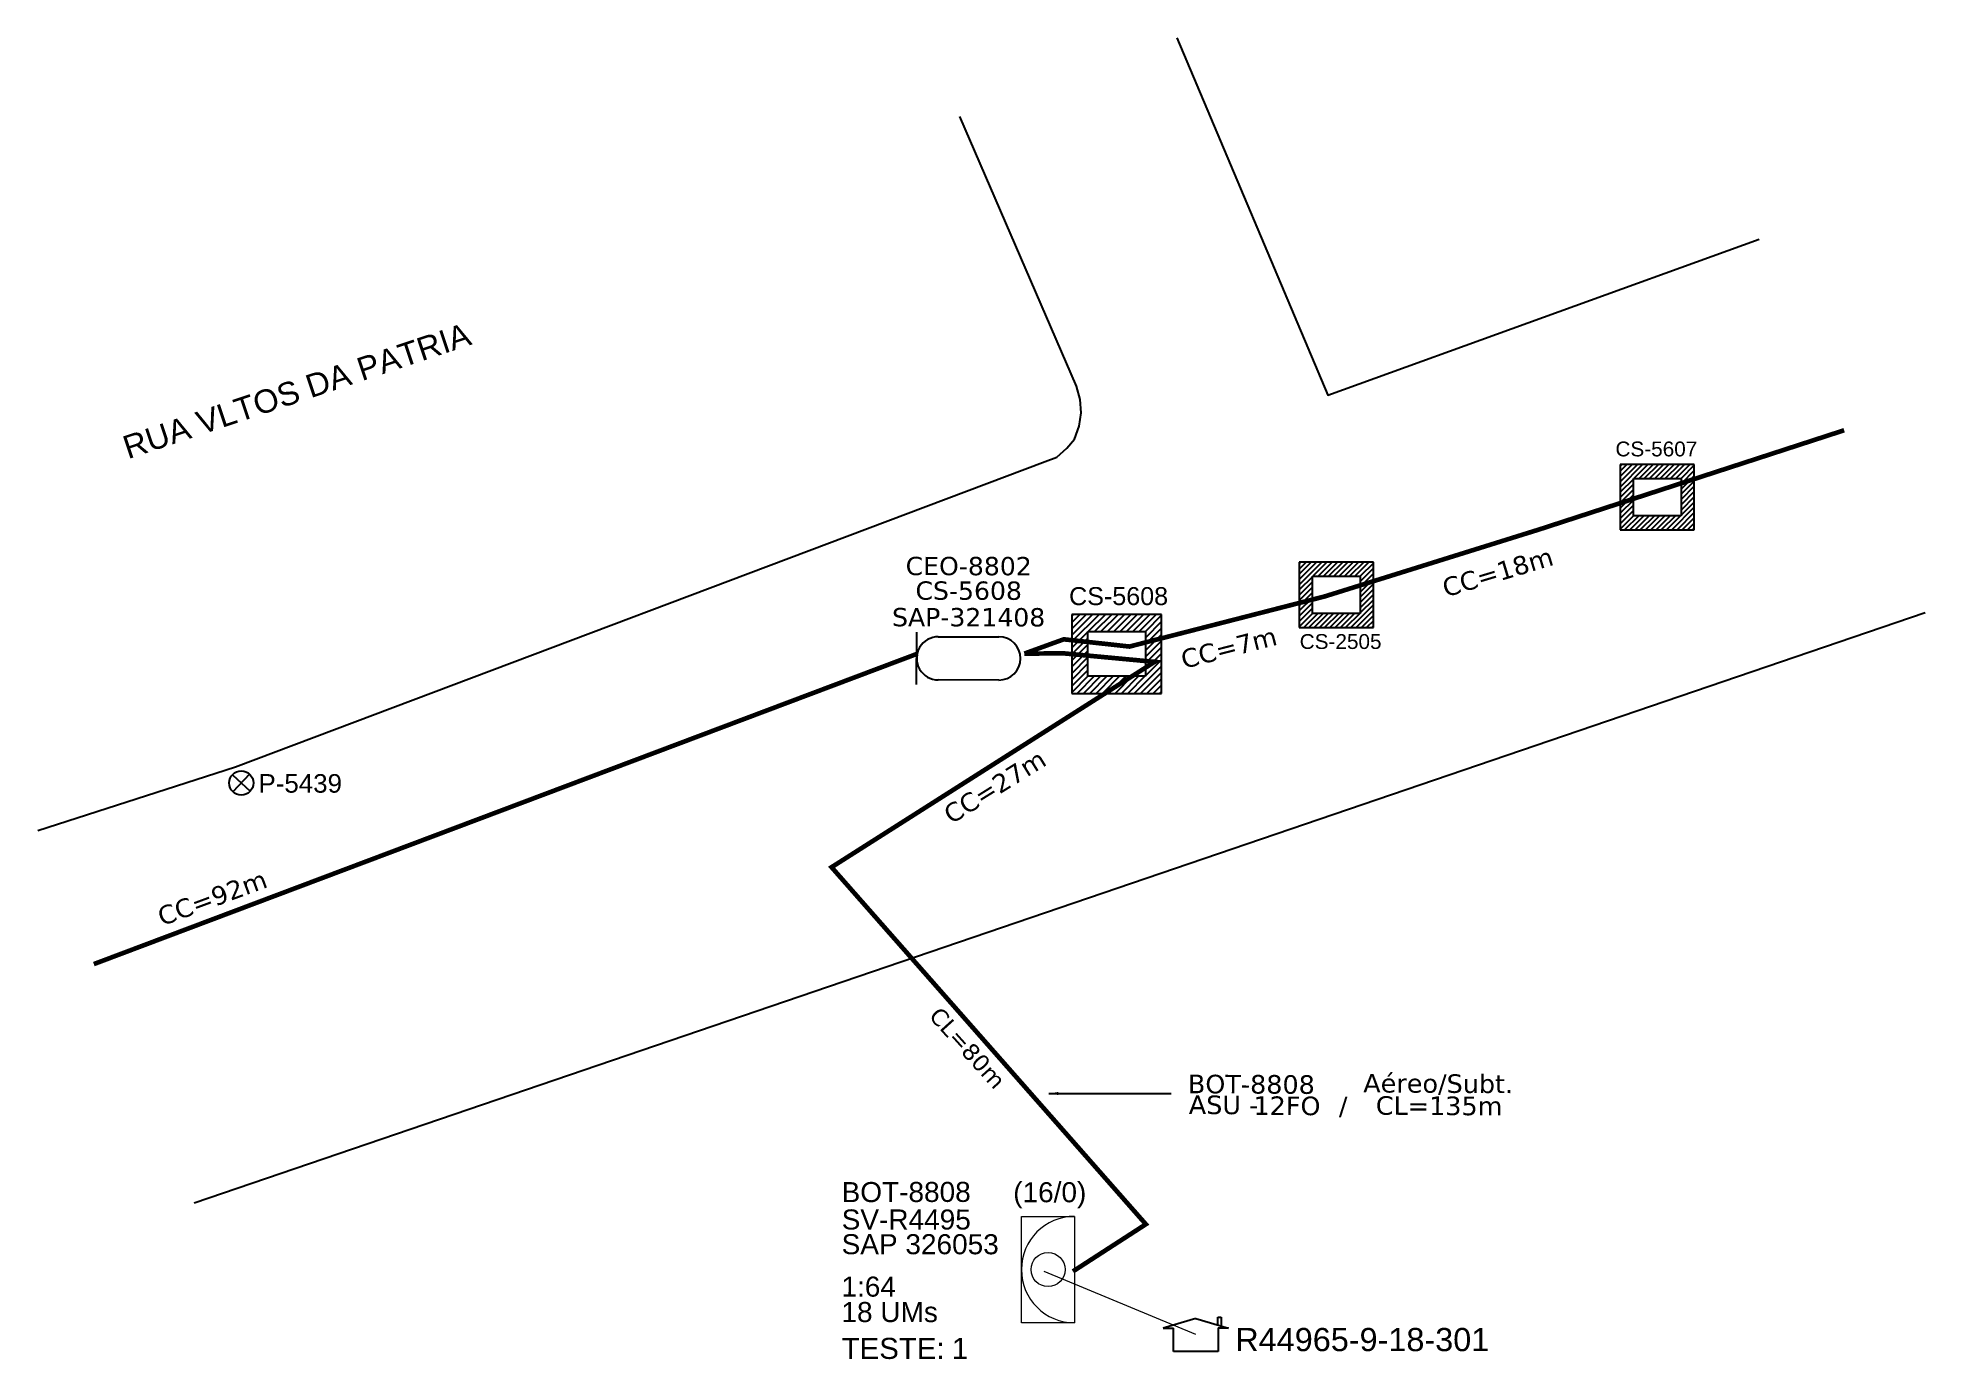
# Model space of a CAD drawing. Header units: metres. Extents: x -36 to 587728, y -8 to 9716578.
# Drawn here: x 586835.6 to 587242.6, y 9716135 to 9716419.8 of the extents above; entities that cross this region are included whole.
import ezdxf
from ezdxf.enums import TextEntityAlignment as Align

# ---------------------------------------------------------------- set-up
doc = ezdxf.new("R2010")
doc.units = ezdxf.units.M
doc.header["$LTSCALE"] = 0.5
doc.header["$MEASUREMENT"] = 0
for name, color, linetype in [('10.1-Caixas Subterrâneas', 5, 'Continuous'), ('20.4-CEOS', 1, 'Continuous'), ('CAP a instalar', 1, 'Continuous'), ('CDO_POSTE', 1, 'Continuous'), ('Comprimeto de lance', 255, 'Continuous'), ('DROP DE CLIENTE', 140, 'Continuous'), ('label_cabos', 7, 'Continuous'), ('QUADRA', 7, 'Continuous'), ('surveys', 7, 'Continuous'), ('surveys legendas', 7, 'Continuous')]:
    doc.layers.add(name, color=color, linetype=linetype)
for name, color, linetype, lineweight in [("20.0-LEGENDA DOS CDO'S", 1, 'Continuous', 0), ('20.1-CDO_INTERIOR', 1, 'Continuous', 0), ('Segmento Logradouro Texto', 252, 'Continuous', 0)]:
    doc.layers.add(name, color=color, linetype=linetype, lineweight=lineweight)
doc.styles.add('ARIAL', font='arial.ttf')
doc.styles.add('DIGICADE', font='arial.ttf')
doc.styles.add('ROMANS', font='arial.ttf')
doc.styles.add('siredit', font='verdana.ttf')
doc.styles.get("Standard").update_dxf_attribs({"font": 'arial.ttf'})
doc.linetypes.add('FENCELINE1', pattern='A,0.25,-0.1,[133,ltypeshp.shx,S=0.1,R=0,X=-0.1,Y=0],-0.1,1', length=1.45)
doc.dimstyles.new('CC', dxfattribs={"dimtxt": 1, "dimasz": 2, "dimexe": 0.18, "dimexo": 0.0625, "dimgap": 0.09, "dimtad": 0, "dimdec": 0, "dimrnd": 1, "dimzin": 0, "dimdsep": 46, "dimtxsty": 'siredit', "dimblk": 'NONE', "dimcen": 0, "dimse1": 1, "dimse2": 1, "dimsd1": 1, "dimsd2": 1, "dimclrt": 7, "dimadec": 0, "dimazin": 0, "dimtfac": 1, "dimtdec": 0, "dimtofl": 0, "dimtmove": 0, "dimatfit": 3, "dimfxl": 0, "dimtolj": 1, "dimtzin": 0, "dimarcsym": 0})

msp = doc.modelspace()

# ---------------------------------------------------------------- texts
at = {"layer": '10.1-Caixas Subterrâneas', "color": 30, "style": 'ARIAL'}
for s, height, p in [('CS-5607', 3.2, (587175.76, 9716329.58)), ('CS-5608', 3.872, (587057.96, 9716297.53)), ('CS-2505', 3.2, (587107.68, 9716288.08))]:
    msp.add_text(s, height=height, dxfattribs=at).set_placement(p)
at = {"layer": '20.4-CEOS', "color": 7, "style": 'siredit'}
for tag, text, p in [('CEO-8802', 'CEOSXXX', (587036.32, 9716307.92)), ('CS-5608', 'CS-XXXX', (587036.32, 9716302.63)), ('SAP-321408', 'SAP 321408', (587036.31, 9716296.9))]:
    msp.add_attdef(tag, text=text, height=3.947, rotation=359.9211, dxfattribs=at).set_placement(p, align=Align.TOP_CENTER)
at = {"layer": 'CDO_POSTE', "color": 10}
msp.add_text('P-5439', height=4, dxfattribs=at).set_placement((586883.18, 9716257.11))
at = {"layer": 'Comprimeto de lance', "color": 0, "attachment_point": 5, "style": 'siredit'}
for s, insert, char_height, width, rotation in [('\\A1;CC=18m', (587150.38, 9716304.6), 4, 68.3686, 16.7092), ('\\A1;CC=7m', (587092.41, 9716288.31), 4, 68.3686, 14.4635), ('\\A1;CC=27m', (587041.95, 9716258.39), 4, 68.3686, 31.9101), ('\\A1;CC=92m', (586873.24, 9716234.42), 4, 68.3686, 20.2287), ('\\A1;CL=80m', (587036.03, 9716202.08), 3.6, 61.5318, 312.046)]:
    msp.add_mtext(s, dxfattribs=dict(at, insert=insert, char_height=char_height, width=width, rotation=rotation))
at = {"layer": 'Segmento Logradouro Texto', "linetype": 'Continuous', "insert": (586853.46, 9716333.7), "char_height": 5, "width": 79.8158, "attachment_point": 1, "rotation": 18.433, "style": 'DIGICADE'}
msp.add_mtext('\\o\\l\\fArial|b0|i0|c0|p34;\\T1.0000000000;\\W1.0000000000;RUA VLTOS DA PATRIA', dxfattribs=at)
at = {"layer": 'surveys legendas', "color": 0}
msp.add_text('R44965-9-18-301', height=5, dxfattribs=at).set_placement((587093.8, 9716136.76))

# ---------------------------------------------------------------- blocks, each defined once
blk = doc.blocks.new('POLE_POLE')
at = {"color": 1}
for p, q in [((-0.00000401, 0.00000775), (0.00000361, 0.00000061)), ((0.00000337, 0.00000799), (-0.00000377, 0.00000037))]:
    blk.add_line(p, q, dxfattribs=at)
blk.add_circle((-0.0000002, 0.00000418), 0.00000522, dxfattribs=at)
blk = doc.blocks.new('SURVEY_SURVEY')
for p, q in [((0, 0.00001666), (-0.00001408, 0.00001254)), ((0, 0.00001666), (0.00001408, 0.00001254)), ((0.00000944, 0.00001727), (0.00001093, 0.00001727)), ((0.00000944, 0.00001396), (0.00000944, 0.00001727)), ((0.00001093, 0.00001727), (0.00001092, 0.00001354)), ((-0.00001408, 0.00001254), (-0.00000966, 0.00001254)), ((-0.00000965, 0.00000246), (-0.00000965, 0.00001251)), ((0.00000965, 0.00001255), (0.00000965, 0.00000246)), ((0.00001408, 0.00001254), (0.00000965, 0.00001254)), ((0.00000965, 0.00000246), (-0.00000965, 0.00000246))]:
    blk.add_line(p, q)
blk = doc.blocks.new('*X1')
at = {"color": 0, "linetype": 'Continuous'}
for p, q in [((-1.25, 0.34099), (-0.49099, 1.1)), ((-1.25, 0.517767), (-0.667767, 1.1)), ((-1.25, 0.694544), (-0.844544, 1.1)), ((-1.25, 0.87132), (-1.02132, 1.1)), ((-1.25, 1.048097), (-1.198097, 1.1)), ((-0.789214, 0.625), (-0.314214, 1.1)), ((-0.612437, 0.625), (-0.137437, 1.1)), ((-0.43566, 0.625), (0.03934, 1.1)), ((-0.258883, 0.625), (0.216117, 1.1)), ((-0.082107, 0.625), (0.392893, 1.1)), ((0.09467, 0.625), (0.56967, 1.1)), ((0.271447, 0.625), (0.746447, 1.1)), ((0.448223, 0.625), (0.923223, 1.1)), ((0.625, 0.625), (1.1, 1.1)), ((0.801777, 0.625), (1.25, 1.073223)), ((-1.25, 0.164214), (-0.8035, 0.610714)), ((0.8035, 0.449947), (1.25, 0.896447)), ((0.8035, 0.27317), (1.25, 0.71967)), ((0.8035, 0.096393), (1.25, 0.542893)), ((-1.25, -0.012563), (-0.8035, 0.433937)), ((-1.25, -0.18934), (-0.8035, 0.25716)), ((-1.25, -0.366117), (-0.8035, 0.080383)), ((0.8035, -0.080383), (1.25, 0.366117)), ((0.8035, -0.25716), (1.25, 0.18934)), ((0.8035, -0.433937), (1.25, 0.012563)), ((-1.25, -0.542893), (-0.8035, -0.096393)), ((-1.25, -0.71967), (-0.8035, -0.27317)), ((-1.25, -0.896447), (-0.8035, -0.449947)), ((0.49099, -1.1), (1.25, -0.34099)), ((0.667767, -1.1), (1.25, -0.517767)), ((0.8035, -0.610714), (1.25, -0.164214)), ((-1.25, -1.073223), (-0.801777, -0.625)), ((-1.1, -1.1), (-0.625, -0.625)), ((-0.923223, -1.1), (-0.448223, -0.625)), ((-0.746447, -1.1), (-0.271447, -0.625)), ((-0.56967, -1.1), (-0.09467, -0.625)), ((-0.392893, -1.1), (0.082107, -0.625)), ((-0.216117, -1.1), (0.258883, -0.625)), ((-0.03934, -1.1), (0.43566, -0.625)), ((0.137437, -1.1), (0.612437, -0.625)), ((0.314214, -1.1), (0.789214, -0.625)), ((0.844544, -1.1), (1.25, -0.694544)), ((1.02132, -1.1), (1.25, -0.87132)), ((1.198097, -1.1), (1.25, -1.048097))]:
    blk.add_line(p, q, dxfattribs=at)
blk = doc.blocks.new('MANHOLE_MQ')
at = {"color": 0, "linetype": 'Continuous'}
for p, q in [((0.00000623, 0.00000569), (-0.00000627, 0.00000569)), ((-0.00000627, 0.00000569), (-0.00000627, -0.00000531)), ((0.00000623, -0.00000531), (0.00000623, 0.00000569)), ((-0.00000404, 0.00000331), (0.00000399, 0.00000331)), ((-0.00000404, -0.00000294), (-0.00000404, 0.00000331)), ((0.00000399, 0.00000331), (0.00000399, -0.00000294)), ((0.00000399, -0.00000294), (-0.00000404, -0.00000294)), ((0.00000399, -0.00000294), (0.00000399, -0.00000294)), ((-0.00000627, -0.00000531), (0.00000623, -0.00000531))]:
    blk.add_line(p, q, dxfattribs=at)
at = {"color": 0, "linetype": 'Continuous', "xscale": 5e-06, "yscale": 5e-06, "zscale": 1e-05}
blk.add_blockref('*X1', (-0.00000002, 0.00000019), dxfattribs=at)
blk = doc.blocks.new('LEGENDA DOS CABOS')
at = {"layer": 'label_cabos', "color": 0, "style": 'siredit'}
for tag, p in [('ID', (4.24, 1.63)), ('XX', (14.31, 1.67)), ('TIPO_CABO', (2.74, 0.52)), ('CABO', (6.16, 0.47)), ('/', (9.19, 0.47)), ('METROS', (14.36, 0.47))]:
    blk.add_attdef(tag, text='', height=1, rotation=359.69, dxfattribs=at).set_placement(p, align=Align.MIDDLE_CENTER)
blk = doc.blocks.new('_None')
blk = doc.blocks.new('Inst CDOI-64')
at = {"layer": '20.1-CDO_INTERIOR', "color": 1, "lineweight": 18}
blk.add_lwpolyline([(-2.119, -2.126), (-2.121, 2.124), (0.004, 2.125), (0.006, -2.125)], close=True, dxfattribs=at)
blk.add_circle((-1.057, -0.001), 0.68, dxfattribs=at)
blk.add_arc((0.005, 0), 2.125, 90.02759, 270.02759, dxfattribs=at)
at = {"layer": "20.0-LEGENDA DOS CDO'S"}
for tag, p, style, flags in [('ID_ATIVIDADE', (-9.298, 3.781), 'ARIAL', 3), ('FATOR', (-1.496, 3.781), 'ARIAL', 1), ('QTDE', (-9.182, -3.661), 'DIGICADE', 3)]:
    blk.add_attdef(tag, p, '', height=0.8, rotation=0.11799, dxfattribs=dict(at, style=style, flags=flags))
at = {"layer": "20.0-LEGENDA DOS CDO'S", "style": 'ARIAL'}
for tag, p, rotation in [('FID', (-9.298, 2.691), 0.11799), ('SURVEY', (-9.296, 1.6), 359.97241), ('SAP', (-9.299, 0.614), 359.97241), ('1:XX', (-9.305, -1.079), 359.97241), ('UMS', (-9.306, -2.093), 359.97241)]:
    blk.add_attdef(tag, p, '', height=0.8, rotation=rotation, dxfattribs=at)
blk.add_attdef('FIBRAS_UTILIZADAS', text='', height=0.8, rotation=359.97241, dxfattribs=at).set_placement((-0.988, 2.687), align=Align.CENTER)
blk = doc.blocks.new('Teste  FTTH')
at = {"color": 0, "lineweight": 0, "style": 'ROMANS'}
for tag, p in [('TESTE', (-2.302, -0.29)), ('QTDE', (0.212, -0.29))]:
    blk.add_attdef(tag, p, '', height=0.48, dxfattribs=at)
for tag, p, flags in [('FID', (-2.227, -1.253), 1), ('FATOR', (-2.227, -2.028), 3), ('ID_ATIVIDADE', (-2.227, -2.716), 3)]:
    blk.add_attdef(tag, p, '', height=0.48, dxfattribs=dict(at, flags=flags))

# ---------------------------------------------------------------- linework, layer by layer
at = {"layer": '20.4-CEOS', "color": 5}
for p, q in [((587029.76, 9716290.72), (587042.83, 9716290.7)), ((587042.82, 9716281.39), (587029.75, 9716281.4))]:
    msp.add_line(p, q, dxfattribs=at)
msp.add_lwpolyline([(587025.09, 9716280.45), (587025.11, 9716291.69)], dxfattribs=at)
for centre, start, end in [((587029.76, 9716286.06), 89.9211, 269.9211), ((587042.83, 9716286.04), 269.9211, 89.9211)]:
    msp.add_arc(centre, 4.66, start, end, dxfattribs=at)
at = {"layer": 'CAP a instalar', "color": 7, "linetype": 'FENCELINE1', "ltscale": 5, "const_width": 1}
for points in [[(587048.32, 9716287.08), (587056.81, 9716290.16), (587070.99, 9716288.6), (587113.07, 9716299.4), (587159.44, 9716313.87), (587225.07, 9716335.21)], [(586847.69, 9716220.17), (587025.32, 9716287.08)]]:
    msp.add_lwpolyline(points, dxfattribs=at)
at = {"layer": 'CAP a instalar', "linetype": 'FENCELINE1', "ltscale": 5, "const_width": 1}
msp.add_lwpolyline([(587048.32, 9716287.08), (587056.83, 9716287.13), (587076.41, 9716285.3), (587006.75, 9716241.05), (587074.51, 9716164.11), (587058.79, 9716153.95)], dxfattribs=at)
at = {"layer": 'DROP DE CLIENTE', "lineweight": 0}
msp.add_lwpolyline([(587085.32, 9716140.37), (587052.57, 9716153.93)], dxfattribs=at)
at = {"layer": 'QUADRA', "color": 252}
for points in [[(587081.21, 9716419.79), (587113.73, 9716342.79), (587206.76, 9716376.41)], [(587081.21, 9716419.79), (587113.73, 9716342.79), (587206.76, 9716376.41)], [(586835.6, 9716248.95), (586878.23, 9716262.68), (587052.81, 9716328.49), (587055.31, 9716329.44), (587057.46, 9716331.35), (587059.13, 9716333.26), (587060.14, 9716336.12), (587060.56, 9716338.98), (587060.38, 9716341.84), (587059.55, 9716344.7), (587034.43, 9716402.8)], [(587242.55, 9716295.88), (586869.35, 9716168.65)], [(587242.55, 9716295.88), (586869.35, 9716168.65)]]:
    msp.add_lwpolyline(points, dxfattribs=at)

# ---------------------------------------------------------------- block references
at = {"color": 0, "lineweight": 0, "xscale": 5.4, "yscale": 5.4, "zscale": 5.4}
msp.add_blockref('Inst CDOI-64', (587059.13, 9716154.34), dxfattribs=at).add_auto_attribs({'FIBRAS_UTILIZADAS': '(16/0)', 'SURVEY': 'SV-R4495', 'SAP': 'SAP 326053', '1:XX': '1:64', 'UMS': '18 UMs', 'FID': 'BOT-8808'})
at = {"layer": '10.1-Caixas Subterrâneas', "color": 30}
for p, xscale, yscale, zscale, rotation in [((587184.74, 9716321.03), 1279150.217244633, 1279150.217244633, 1279150.217244633, 180.000000000063), ((587115.55, 9716299.98), 1279150.217244633, 1279150.217244633, 1279150.217244633, 180.000000000063), ((587068.18, 9716287.32), 1547771.762866006, 1547771.762866006, 1547771.762866006, 180.0000000000629)]:
    msp.add_blockref('MANHOLE_MQ', p, dxfattribs=dict(at, xscale=xscale, yscale=yscale, zscale=zscale, rotation=rotation))
at = {"layer": "20.0-LEGENDA DOS CDO'S", "lineweight": 0, "xscale": 9.452699999999957, "yscale": 9.452699999999965, "zscale": 9.452699999999965, "rotation": 0.004078562105398155}
msp.add_blockref('Teste  FTTH', (587030.69, 9716137.83), dxfattribs=at).add_auto_attribs({'TESTE': 'TESTE:', 'QTDE': '1'})
at = {"layer": 'CDO_POSTE', "color": 10, "xscale": 500000, "yscale": 500000, "zscale": 500000}
msp.add_blockref('POLE_POLE', (586879.58, 9716257.11), dxfattribs=at)
at = {"layer": 'label_cabos', "color": 0, "lineweight": 0, "xscale": 4, "yscale": 4, "zscale": 4}
msp.add_blockref('LEGENDA DOS CABOS', (587080.3, 9716187.76), dxfattribs=at).add_auto_attribs({'ID': 'BOT-8808', 'CABO': '12FO', 'METROS': 'CL=135m', 'XX': 'Aéreo/Subt.', '/': '/', 'TIPO_CABO': 'ASU -'})
at = {"layer": 'surveys', "color": 255, "xscale": 500000, "yscale": 500000, "zscale": 500000}
msp.add_blockref('SURVEY_SURVEY', (587085.28, 9716135.48), dxfattribs=at)

msp.set_redraw_order([(e.dxf.handle, doc.entitydb.next_handle()) for e in msp.query("TEXT MTEXT ATTDEF DIMENSION ARC_DIMENSION")])  # texts and dimensions are drawn at this point

# ---------------------------------------------------------------- leaders
at = {"layer": 'label_cabos'}
msp.add_leader([(587053.61, 9716192.29), (587080, 9716192.29)], dimstyle='CC', override={"dimgap": 0.09, "dimtad": 0}, dxfattribs=at)

doc.saveas('drawing.dxf')
